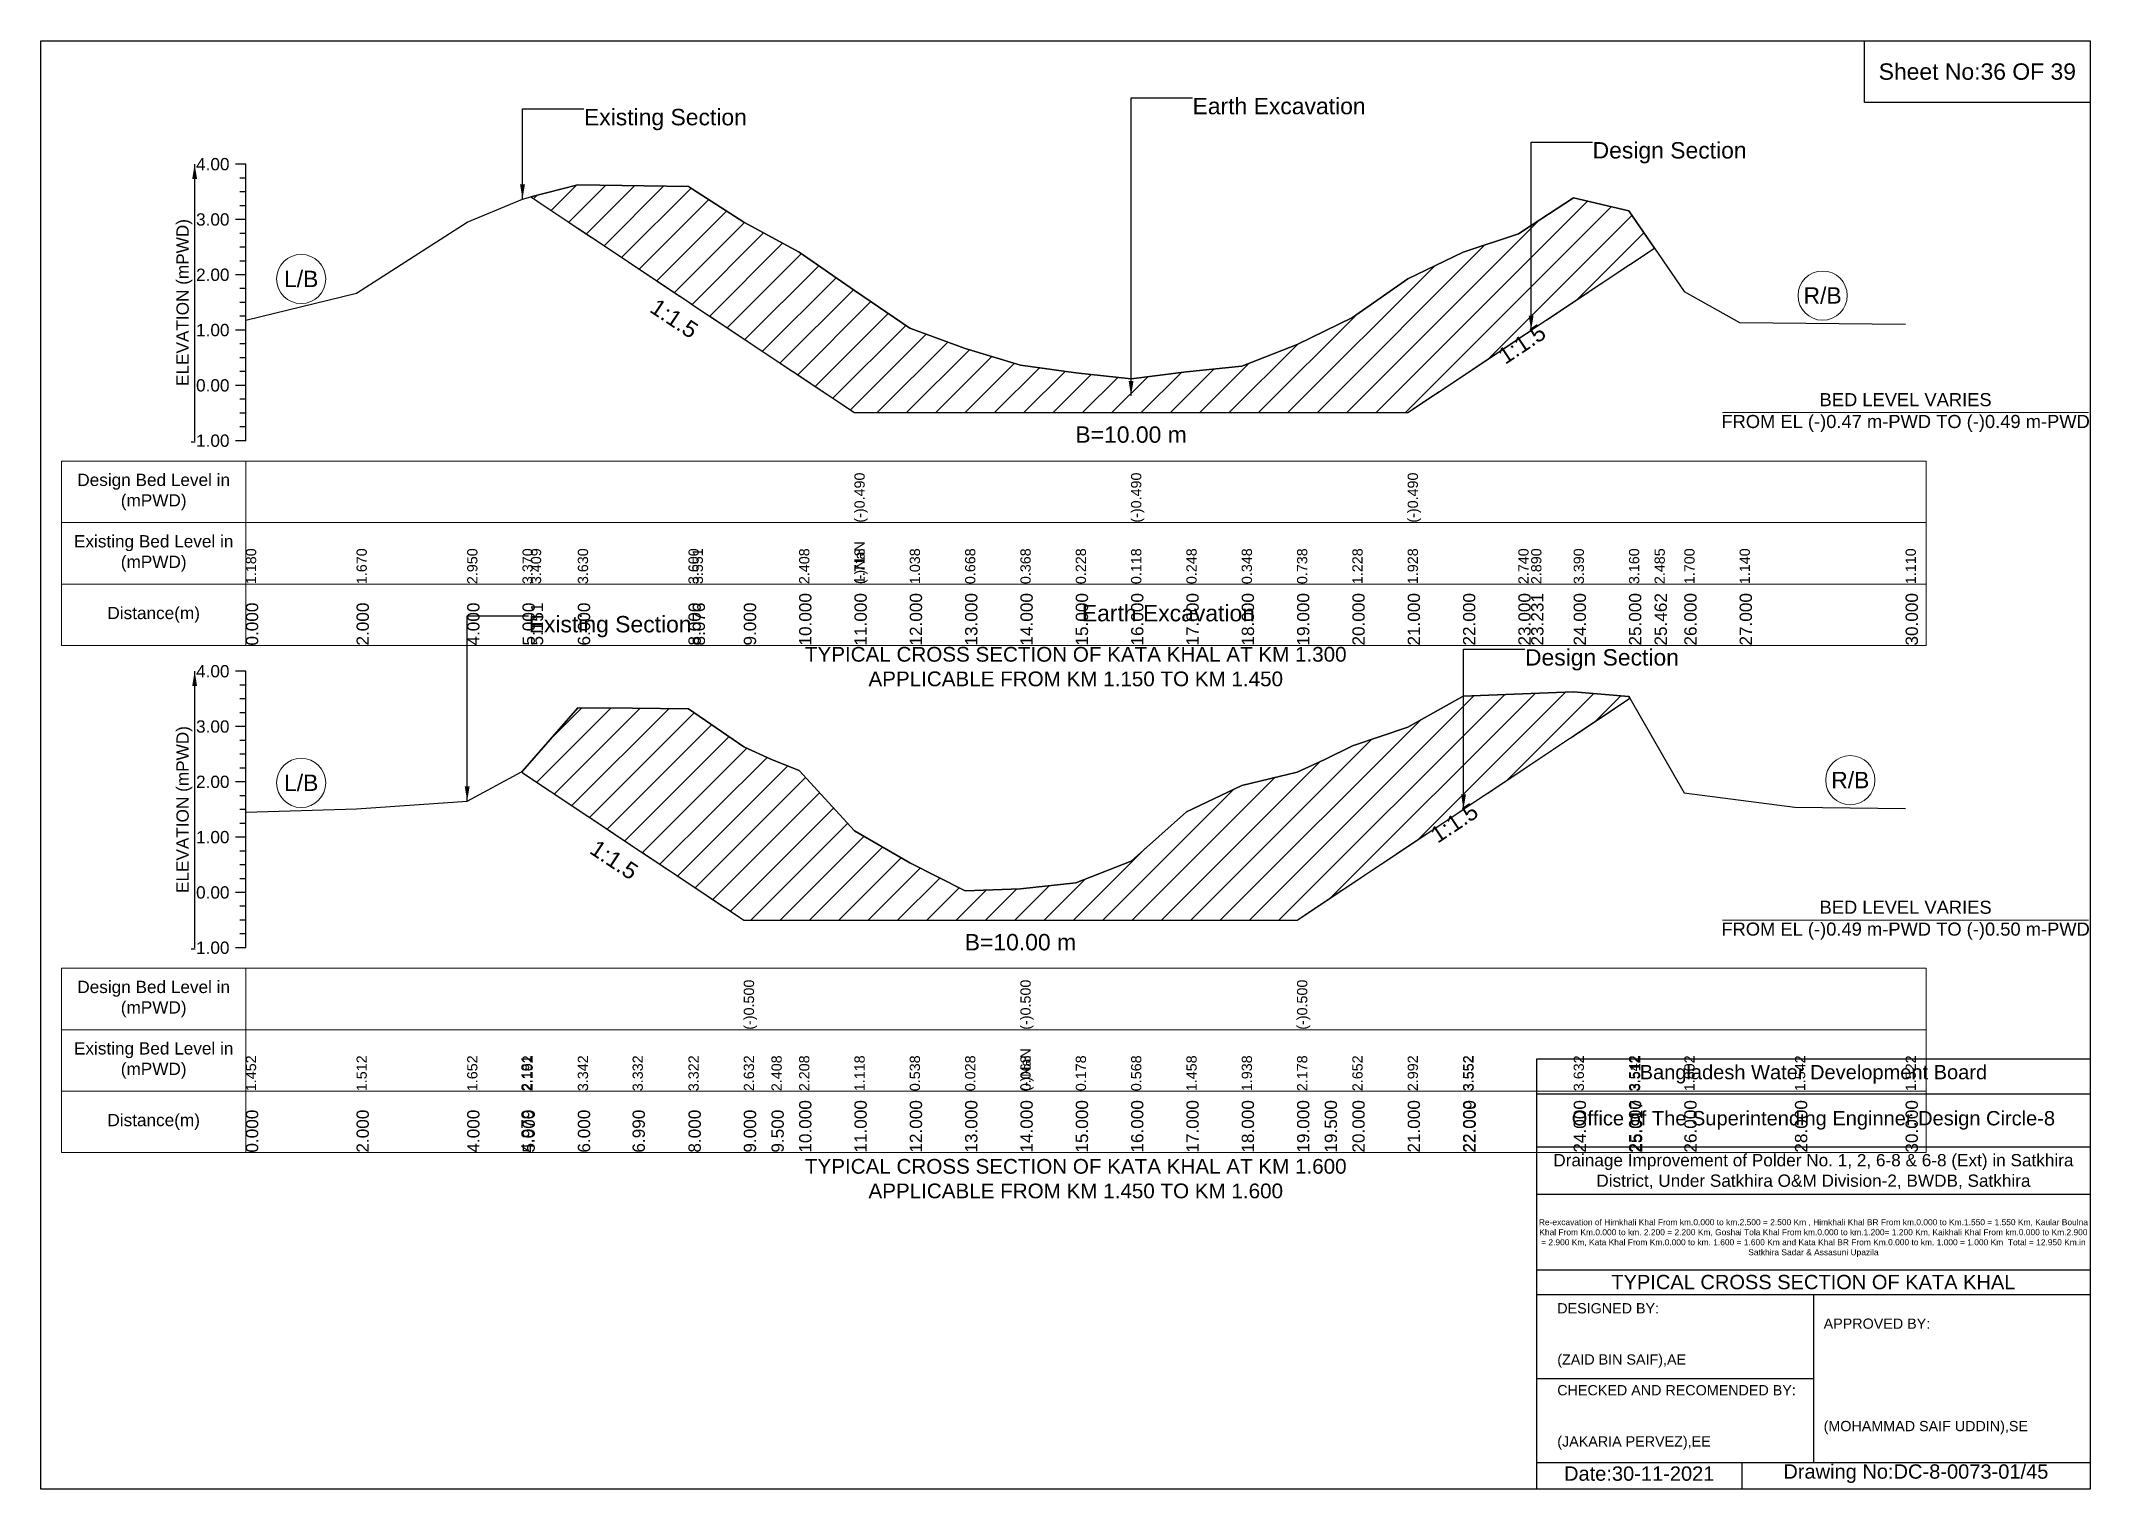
# Model space of a CAD drawing. Header units: inches. Extents: x 93000 to 486000, y -4242 to 0.
# Drawn here: x 450000 to 456000, y -4242 to 0 of the extents above; entities that cross this region are included whole.
import ezdxf

# ---------------------------------------------------------------- set-up
doc = ezdxf.new("R2010")
doc.units = ezdxf.units.IN
doc.header["$LTSCALE"] = 7
doc.header["$MEASUREMENT"] = 0
doc.linetypes.add('DASHED', pattern=[0.75, 0.5, -0.25])
for name, color, linetype, lineweight in [('Cross section Data Border', 7, 'Continuous', 9), ('Cross Section Labels', 7, 'Continuous', 9), ('Design_Bed_Level for Xsection', 7, 'DASHED', 25), ('Existing_Bed_Level for Xsection', 7, 'Continuous', 25), ('Long Section Labels', 7, 'Continuous', 9)]:
    doc.layers.add(name, color=color, linetype=linetype, lineweight=lineweight)
doc.styles.get("Standard").update_dxf_attribs({"font": 'arial.ttf'})
doc.dimstyles.get("Standard").update_dxf_attribs({"dimtxt": 0.18, "dimasz": 0.18, "dimexe": 0.18, "dimexo": 0.0625, "dimgap": 0.09, "dimtad": 0, "dimtih": 1, "dimtoh": 1, "dimdec": 4, "dimzin": 0, "dimdsep": 46, "dimtxsty": 'Standard', "dimcen": 0.09, "dimadec": 0, "dimazin": 0, "dimtfac": 1, "dimtdec": 4, "dimtofl": 0, "dimtmove": 0, "dimatfit": 3, "dimfxl": 1, "dimtolj": 1, "dimtzin": 0, "dimarcsym": 0})

msp = doc.modelspace()

# ---------------------------------------------------------------- texts
at = {"attachment_point": 5}
for s, insert, char_height in [('Sheet No:36 OF 39', (455670, -90), 48), ('Bangladesh Water Development Board', (455190, -3027), 42), ('Office of The Superintending Enginner,Design Circle-8', (455190, -3162), 42)]:
    msp.add_mtext(s, dxfattribs=dict(at, insert=insert, char_height=char_height))
for s, insert, char_height, width, attachment_point in [('Drainage Improvement of Polder No. 1, 2, 6-8 & 6-8 (Ext) in Satkhira District, Under Satkhira O&M Division-2, BWDB, Satkhira', (455190, -3312), 36, 1680, 5), ('Re-excavation of Himkhali Khal From km.0.000 to km.2.500 = 2.500 Km , Himkhali Khal BR From km.0.000 to Km.1.550 = 1.550 Km, Kaular Boulna Khal From Km.0.000 to km. 2.200 = 2.200 Km, Goshai Tola Khal From km.0.000 to km.1.200= 1.200 Km, Kaikhali Khal From km.0.000 to Km.2.900 = 2.900 Km, Kata Khal From Km.0.000 to km. 1.600 = 1.600 Km and Kata Khal BR From Km.0.000 to km. 1.000 = 1.000 Km  Total = 12.950 Km.in Satkhira Sadar & Assasuni Upazila', (455190, -3507), 17.611, 1620, 5), ('TYPICAL CROSS SECTION OF KATA KHAL', (455190, -3636), 42, 1680, 5), ('DESIGNED BY:^J^J^J(ZAID BIN SAIF),AE', (454440, -3792), 30, 840, 4), ('APPROVED BY:^J^J^J^J^J^J(MOHAMMAD SAIF UDDIN),SE', (455220, -3912), 30, 840, 4), ('CHECKED AND RECOMENDED BY:^J^J^J(JAKARIA PERVEZ),EE', (454440, -4032), 30, 840, 4), ('Date:30-11-2021', (454680, -4197), 42, 840, 5), ('Drawing No:DC-8-0073-01/45', (455490, -4197), 42, 1320, 5)]:
    msp.add_mtext(s, dxfattribs=dict(insert=insert, char_height=char_height, width=width, attachment_point=attachment_point))
at = {"layer": 'Cross section Data Border', "char_height": 36, "width": 480, "attachment_point": 5}
for s, insert in [('Design Bed Level in (mPWD)', (450330, -1321.1)), ('Existing Bed Level in (mPWD)', (450330, -1501.1)), ('Distance(m)', (450330, -1681.1)), ('Design Bed Level in (mPWD)', (450330, -2806.5)), ('Existing Bed Level in (mPWD)', (450330, -2986.5)), ('Distance(m)', (450330, -3166.5))]:
    msp.add_mtext(s, dxfattribs=dict(at, insert=insert))
at = {"layer": 'Cross Section Labels'}
for s, insert, char_height, attachment_point in [('Earth Excavation', (453372, -166.7), 48, 1), ('Existing Section', (451590, -199.1), 48, 1), ('Design Section', (454543.5, -296.3), 48, 1), ('L/B', (450762, -697.3), 48, 5), ('R/B', (455217, -745.9), 48, 5), ('BED LEVEL VARIES ^JFROM EL (-)0.47 m-PWD TO (-)0.49 m-PWD', (455460, -1088.5), 38.4, 5), ('B=10.00 m', (453192, -1129), 48, 2), ('Earth Excavation', (453048, -1652.1), 48, 1), ('Existing Section', (451428, -1684.5), 48, 1), ('TYPICAL CROSS SECTION OF KATA KHAL AT KM 1.300^JAPPLICABLE FROM KM 1.150 TO KM 1.450', (453030, -1833), 43.2, 5), ('Design Section', (454345.4, -1781.7), 48, 1), ('L/B', (450762, -2173.5), 48, 5), ('R/B', (455298, -2165.4), 48, 5), ('BED LEVEL VARIES ^JFROM EL (-)0.49 m-PWD TO (-)0.50 m-PWD', (455460, -2575.5), 38.4, 5), ('B=10.00 m', (452868, -2616), 48, 2), ('TYPICAL CROSS SECTION OF KATA KHAL AT KM 1.600^JAPPLICABLE FROM KM 1.450 TO KM 1.600', (453030, -3333), 43.2, 5)]:
    msp.add_mtext(s, dxfattribs=dict(at, insert=insert, char_height=char_height, attachment_point=attachment_point))
at = {"layer": 'Cross Section Labels', "char_height": 48, "attachment_point": 2}
for insert, rotation in [((451867.7, -792.9), 326.30993), ((454323, -867.8), 33.69007), ((454124.9, -2270.8), 33.69007), ((451691.8, -2378.7), 326.30993)]:
    msp.add_mtext('1:1.5', dxfattribs=dict(at, insert=insert, rotation=rotation))
at = {"layer": 'Existing_Bed_Level for Xsection', "char_height": 36, "attachment_point": 6}
for s, insert in [('4.00', (450552, -361.1)), ('3.00', (450552, -523.1)), ('2.00', (450552, -685.1)), ('1.00', (450552, -847.1)), ('0.00', (450552, -1009.1)), ('-1.00', (450552, -1171.1)), ('4.00', (450552, -1846.5)), ('3.00', (450552, -2008.5)), ('2.00', (450552, -2170.5)), ('1.00', (450552, -2332.5)), ('0.00', (450552, -2494.5)), ('-1.00', (450552, -2656.5))]:
    msp.add_mtext(s, dxfattribs=dict(at, insert=insert))
at = {"layer": 'Existing_Bed_Level for Xsection', "char_height": 36, "attachment_point": 5, "rotation": 90}
for insert in [(450420, -766.1), (450420, -2251.5)]:
    msp.add_mtext('ELEVATION (mPWD)', dxfattribs=dict(at, insert=insert))
at = {"layer": 'Long Section Labels', "attachment_point": 1, "rotation": 90}
for s, insert, char_height in [('(-)0.490', (452382, -1411.1), 30), ('(-)0.490', (453192, -1411.1), 30), ('(-)0.490', (454002, -1411.1), 30), ('1.180', (450600, -1591.1), 30), ('1.670', (450924, -1591.1), 30), ('2.950', (451248, -1591.1), 30), ('2.950', (451248, -1591.1), 30), ('3.370', (451410, -1591.1), 30), ('3.409', (451434.5, -1591.1), 30), ('3.630', (451572, -1591.1), 30), ('3.600', (451896, -1591.1), 30), ('3.551', (451908.2, -1591.1), 30), ('2.408', (452220, -1591.1), 30), ('2.408', (452220, -1591.1), 30), ('(-)NaN', (452382, -1591.1), 30), ('1.718', (452382, -1591.1), 30), ('1.718', (452382, -1591.1), 30), ('1.038', (452544, -1591.1), 30), ('0.668', (452706, -1591.1), 30), ('0.368', (452868, -1591.1), 30), ('0.228', (453030, -1591.1), 30), ('0.118', (453192, -1591.1), 30), ('0.118', (453192, -1591.1), 30), ('0.118', (453192, -1591.1), 30), ('0.248', (453354, -1591.1), 30), ('0.348', (453516, -1591.1), 30), ('0.738', (453678, -1591.1), 30), ('1.228', (453840, -1591.1), 30), ('1.928', (454002, -1591.1), 30), ('1.928', (454002, -1591.1), 30), ('1.928', (454002, -1591.1), 30), ('2.740', (454326, -1591.1), 30), ('2.890', (454363.5, -1591.1), 30), ('3.390', (454488, -1591.1), 30), ('3.160', (454650, -1591.1), 30), ('2.485', (454724.9, -1591.1), 30), ('1.700', (454812, -1591.1), 30), ('1.140', (454974, -1591.1), 30), ('1.110', (455460, -1591.1), 30), ('10.000', (452220, -1771.1), 36), ('11.000', (452382, -1771.1), 36), ('11.000', (452382, -1771.1), 36), ('11.000', (452382, -1771.1), 36), ('12.000', (452544, -1771.1), 36), ('13.000', (452706, -1771.1), 36), ('14.000', (452868, -1771.1), 36), ('15.000', (453030, -1771.1), 36), ('16.000', (453192, -1771.1), 36), ('16.000', (453192, -1771.1), 36), ('16.000', (453192, -1771.1), 36), ('17.000', (453354, -1771.1), 36), ('18.000', (453516, -1771.1), 36), ('19.000', (453678, -1771.1), 36), ('20.000', (453840, -1771.1), 36), ('21.000', (454002, -1771.1), 36), ('21.000', (454002, -1771.1), 36), ('21.000', (454002, -1771.1), 36), ('22.000', (454164, -1771.1), 36), ('23.000', (454326, -1771.1), 36), ('23.231', (454363.5, -1771.1), 36), ('24.000', (454488, -1771.1), 36), ('25.000', (454650, -1771.1), 36), ('25.462', (454724.9, -1771.1), 36), ('26.000', (454812, -1771.1), 36), ('27.000', (454974, -1771.1), 36), ('30.000', (455460, -1771.1), 36), ('0.000', (450600, -1771.1), 36), ('2.000', (450924, -1771.1), 36), ('4.000', (451248, -1771.1), 36), ('5.000', (451410, -1771.1), 36), ('5.151', (451434.5, -1771.1), 36), ('6.000', (451572, -1771.1), 36), ('8.000', (451896, -1771.1), 36), ('8.076', (451908.2, -1771.1), 36), ('9.000', (452058, -1771.1), 36), ('(-)0.500', (452058, -2896.5), 30), ('(-)0.500', (452868, -2896.5), 30), ('(-)0.500', (453678, -2896.5), 30), ('1.452', (450600, -3076.5), 30), ('1.512', (450924, -3076.5), 30), ('1.652', (451248, -3076.5), 30), ('2.181', (451406.6, -3076.5), 30), ('2.192', (451410, -3076.5), 30), ('3.342', (451572, -3076.5), 30), ('3.332', (451732.3, -3076.5), 30), ('3.322', (451896, -3076.5), 30), ('2.632', (452058, -3076.5), 30), ('2.632', (452058, -3076.5), 30), ('2.632', (452058, -3076.5), 30), ('2.408', (452139, -3076.5), 30), ('2.408', (452139, -3076.5), 30), ('2.208', (452220, -3076.5), 30), ('1.118', (452382, -3076.5), 30), ('0.538', (452544, -3076.5), 30), ('0.028', (452706, -3076.5), 30), ('(-)NaN', (452868, -3076.5), 30), ('0.068', (452868, -3076.5), 30), ('0.068', (452868, -3076.5), 30), ('0.178', (453030, -3076.5), 30), ('0.568', (453192, -3076.5), 30), ('1.458', (453354, -3076.5), 30), ('1.938', (453516, -3076.5), 30), ('2.178', (453678, -3076.5), 30), ('2.178', (453678, -3076.5), 30), ('2.178', (453678, -3076.5), 30), ('2.652', (453840, -3076.5), 30), ('2.992', (454002, -3076.5), 30), ('3.552', (454164, -3076.5), 30), ('3.552', (454165.4, -3076.5), 30), ('3.632', (454488, -3076.5), 30), ('3.542', (454650, -3076.5), 30), ('3.512', (454652.8, -3076.5), 30), ('1.802', (454812, -3076.5), 30), ('1.542', (455136, -3076.5), 30), ('1.522', (455460, -3076.5), 30), ('10.000', (452220, -3256.5), 36), ('11.000', (452382, -3256.5), 36), ('12.000', (452544, -3256.5), 36), ('13.000', (452706, -3256.5), 36), ('14.000', (452868, -3256.5), 36), ('14.000', (452868, -3256.5), 36), ('14.000', (452868, -3256.5), 36), ('15.000', (453030, -3256.5), 36), ('16.000', (453192, -3256.5), 36), ('17.000', (453354, -3256.5), 36), ('18.000', (453516, -3256.5), 36), ('19.000', (453678, -3256.5), 36), ('19.000', (453678, -3256.5), 36), ('19.000', (453678, -3256.5), 36), ('19.500', (453759, -3256.5), 36), ('20.000', (453840, -3256.5), 36), ('21.000', (454002, -3256.5), 36), ('22.000', (454164, -3256.5), 36), ('22.009', (454165.4, -3256.5), 36), ('24.000', (454488, -3256.5), 36), ('25.000', (454650, -3256.5), 36), ('25.017', (454652.8, -3256.5), 36), ('26.000', (454812, -3256.5), 36), ('28.000', (455136, -3256.5), 36), ('30.000', (455460, -3256.5), 36), ('0.000', (450600, -3256.5), 36), ('2.000', (450924, -3256.5), 36), ('4.000', (451248, -3256.5), 36), ('4.979', (451406.6, -3256.5), 36), ('5.000', (451410, -3256.5), 36), ('6.000', (451572, -3256.5), 36), ('6.990', (451732.3, -3256.5), 36), ('8.000', (451896, -3256.5), 36), ('9.000', (452058, -3256.5), 36), ('9.000', (452058, -3256.5), 36), ('9.000', (452058, -3256.5), 36), ('9.500', (452139, -3256.5), 36)]:
    msp.add_mtext(s, dxfattribs=dict(at, insert=insert, char_height=char_height))

# ---------------------------------------------------------------- hatches: boundary and pattern name
at = {"layer": 'Existing_Bed_Level for Xsection'}
h = msp.add_hatch(dxfattribs=at)
h.set_pattern_fill('ANSI31', color=256, scale=486, style=0)
h.paths.add_polyline_path([(451434.5, -456.8), (451572, -548.5), (451896, -764.5), (451908.2, -772.7), (452058, -872.5), (452220, -980.5), (452382, -1088.5), (452544, -1088.5), (452706, -1088.5), (452868, -1088.5), (453030, -1088.5), (453192, -1088.5), (453354, -1088.5), (453516, -1088.5), (453678, -1088.5), (453840, -1088.5), (454002, -1088.5), (454164, -980.5), (454326, -872.5), (454363.5, -847.5), (454488, -764.5), (454650, -656.5), (454724.9, -606.6), (454650, -497.2), (454488, -459.9), (454363.5, -540.9), (454326, -565.2), (454164, -619), (454002, -696.8), (453840, -810.2), (453678, -889.6), (453516, -952.7), (453354, -968.9), (453192, -990), (453030, -972.2), (452868, -949.5), (452706, -900.9), (452544, -841), (452382, -730.8), (452220, -619), (452058, -531.2), (451908.2, -433.9), (451896, -425.9), (451572, -421.1)])
h = msp.add_hatch(dxfattribs=at)
h.set_pattern_fill('ANSI31', color=256, scale=486, style=0)
h.paths.add_polyline_path([(451406.6, -2141.3), (451410, -2143.5), (451572, -2251.5), (451732.3, -2358.4), (451896, -2467.5), (452058, -2575.5), (452139, -2575.5), (452220, -2575.5), (452382, -2575.5), (452544, -2575.5), (452706, -2575.5), (452868, -2575.5), (453030, -2575.5), (453192, -2575.5), (453354, -2575.5), (453516, -2575.5), (453678, -2575.5), (453759, -2521.5), (453840, -2467.5), (454002, -2359.5), (454164, -2251.5), (454165.4, -2250.6), (454488, -2035.5), (454650, -1927.5), (454652.8, -1925.7), (454650, -1920.7), (454488, -1906.2), (454165.4, -1919.1), (454164, -1919.1), (454002, -2009.8), (453840, -2064.9), (453759, -2104.4), (453678, -2141.7), (453516, -2180.6), (453354, -2258.3), (453192, -2402.5), (453030, -2465.7), (452868, -2483.5), (452706, -2490), (452544, -2407.4), (452382, -2313.4), (452220, -2136.8), (452139, -2104.4), (452058, -2068.2), (451896, -1956.4), (451732.3, -1954.7), (451572, -1953.1), (451410, -2139.4)])

# ---------------------------------------------------------------- linework, layer by layer
for points in [[(450000, 0), (456000, 0), (456000, -4242), (450000, -4242)], [(455340, 0), (456000, 0), (456000, -180), (455340, -180)]]:
    msp.add_lwpolyline(points, close=True)
for points in [[(454380, -4242), (454380, -2982), (456000, -2982)], [(454380, -3084), (456000, -3084)], [(454380, -3240), (456000, -3240)], [(454380, -3378), (456000, -3378)], [(454380, -3600), (456000, -3600)], [(454380, -3672), (456000, -3672)], [(455190, -3672), (455190, -4164)], [(454380, -3918), (455190, -3918)], [(454380, -4164), (456000, -4164)], [(454980, -4164), (454980, -4242)]]:
    msp.add_lwpolyline(points)
at = {"layer": 'Cross section Data Border'}
for points in [[(450060, -1231.1), (455520, -1231.1), (455520, -1771.1), (450060, -1771.1)], [(450060, -2716.5), (455520, -2716.5), (455520, -3256.5), (450060, -3256.5)]]:
    msp.add_lwpolyline(points, close=True, dxfattribs=at)
for points in [[(450600, -1231.1), (450600, -1771.1)], [(450060, -1411.1), (455520, -1411.1)], [(450060, -1591.1), (455520, -1591.1)], [(450600, -2716.5), (450600, -3256.5)], [(450060, -2896.5), (455520, -2896.5)], [(450060, -3076.5), (455520, -3076.5)]]:
    msp.add_lwpolyline(points, dxfattribs=at)
at = {"layer": 'Cross Section Labels'}
for points in [[(454924.2, -1088.5), (455995.8, -1088.5)], [(454924.2, -2575.5), (455995.8, -2575.5)]]:
    msp.add_lwpolyline(points, dxfattribs=at)
for centre in [(450762, -697.3), (455217, -745.9), (455298, -2165.4), (450762, -2173.5)]:
    msp.add_circle(centre, 72, dxfattribs=at)
at = {"layer": 'Design_Bed_Level for Xsection'}
for points in [[(451434.5, -456.8), (451908.2, -772.7), (452382, -1088.5), (453192, -1088.5), (454002, -1088.5), (454363.5, -847.5), (454724.9, -606.6)], [(451406.6, -2141.3), (451732.3, -2358.4), (452058, -2575.5), (452868, -2575.5), (453678, -2575.5), (454165.4, -2250.6), (454652.8, -1925.7)]]:
    msp.add_lwpolyline(points, dxfattribs=at)
at = {"layer": 'Existing_Bed_Level for Xsection'}
for points in [[(450600, -361.1), (450570, -361.1)], [(450600, -401.6), (450582, -401.6)], [(450600, -1171.1), (450600, -1009.1), (450600, -847.1), (450600, -685.1), (450600, -523.1), (450600, -361.1)], [(450600, -442.1), (450582, -442.1)], [(450600, -818), (450924, -738.6), (451248, -531.2), (451410, -463.2), (451434.5, -456.8), (451572, -421.1), (451896, -425.9), (451908.2, -433.9), (452058, -531.2), (452220, -619), (452382, -730.8), (452382, -730.8), (452544, -841), (452706, -900.9), (452868, -949.5), (453030, -972.2), (453192, -990), (453192, -990), (453354, -968.9), (453516, -952.7), (453678, -889.6), (453840, -810.2), (454002, -696.8), (454002, -696.8), (454164, -619), (454326, -565.2), (454363.5, -540.9), (454488, -459.9), (454650, -497.2), (454724.9, -606.6), (454812, -733.7), (454974, -824.4), (455460, -829.3)], [(450600, -523.1), (450570, -523.1)], [(450600, -482.6), (450582, -482.6)], [(450600, -563.6), (450582, -563.6)], [(450600, -604.1), (450582, -604.1)], [(450600, -644.6), (450582, -644.6)], [(450600, -685.1), (450570, -685.1)], [(450600, -725.6), (450582, -725.6)], [(450600, -766.1), (450582, -766.1)], [(450600, -806.6), (450582, -806.6)], [(450600, -847.1), (450570, -847.1)], [(450600, -887.6), (450582, -887.6)], [(450600, -928.1), (450582, -928.1)], [(450600, -1009.1), (450570, -1009.1)], [(450600, -968.6), (450582, -968.6)], [(450600, -1049.6), (450582, -1049.6)], [(450600, -1090.1), (450582, -1090.1)], [(450600, -1130.6), (450582, -1130.6)], [(450600, -1171.1), (450570, -1171.1)], [(450600, -1846.5), (450570, -1846.5)], [(450600, -2656.5), (450600, -2494.5), (450600, -2332.5), (450600, -2170.5), (450600, -2008.5), (450600, -1846.5)], [(450600, -1887), (450582, -1887)], [(450600, -2259.3), (450924, -2249.6), (451248, -2226.9), (451406.6, -2141.3), (451410, -2139.4), (451572, -1953.1), (451732.3, -1954.7), (451896, -1956.4), (452058, -2068.2), (452058, -2068.2), (452139, -2104.4), (452220, -2136.8), (452382, -2313.4), (452544, -2407.4), (452706, -2490), (452868, -2483.5), (452868, -2483.5), (453030, -2465.7), (453192, -2402.5), (453354, -2258.3), (453516, -2180.6), (453678, -2141.7), (453678, -2141.7), (453759, -2104.4), (453840, -2064.9), (454002, -2009.8), (454164, -1919.1), (454165.4, -1919.1), (454488, -1906.2), (454650, -1920.7), (454652.8, -1925.7), (454812, -2202.6), (455136, -2244.7), (455460, -2248)], [(450600, -1927.5), (450582, -1927.5)], [(450600, -1968), (450582, -1968)], [(450600, -2008.5), (450570, -2008.5)], [(450600, -2049), (450582, -2049)], [(450600, -2089.5), (450582, -2089.5)], [(450600, -2130), (450582, -2130)], [(450600, -2170.5), (450570, -2170.5)], [(450600, -2211), (450582, -2211)], [(450600, -2251.5), (450582, -2251.5)], [(450600, -2332.5), (450570, -2332.5)], [(450600, -2292), (450582, -2292)], [(450600, -2373), (450582, -2373)], [(450600, -2413.5), (450582, -2413.5)], [(450600, -2454), (450582, -2454)], [(450600, -2494.5), (450570, -2494.5)], [(450600, -2535), (450582, -2535)], [(450600, -2575.5), (450582, -2575.5)], [(450600, -2616), (450582, -2616)], [(450600, -2656.5), (450570, -2656.5)]]:
    msp.add_lwpolyline(points, dxfattribs=at)
for points in [[(451434.5, -456.8), (451434.5, -456.8), (451572, -548.5), (451896, -764.5), (451908.2, -772.7), (452058, -872.5), (452220, -980.5), (452382, -1088.5), (452382, -1088.5), (452544, -1088.5), (452706, -1088.5), (452868, -1088.5), (453030, -1088.5), (453192, -1088.5), (453192, -1088.5), (453354, -1088.5), (453516, -1088.5), (453678, -1088.5), (453840, -1088.5), (454002, -1088.5), (454002, -1088.5), (454164, -980.5), (454326, -872.5), (454363.5, -847.5), (454488, -764.5), (454650, -656.5), (454724.9, -606.6), (454650, -497.2), (454488, -459.9), (454363.5, -540.9), (454326, -565.2), (454164, -619), (454002, -696.8), (454002, -696.8), (453840, -810.2), (453678, -889.6), (453516, -952.7), (453354, -968.9), (453192, -990), (453192, -990), (453030, -972.2), (452868, -949.5), (452706, -900.9), (452544, -841), (452382, -730.8), (452382, -730.8), (452220, -619), (452058, -531.2), (451908.2, -433.9), (451896, -425.9), (451572, -421.1), (451434.5, -456.8)], [(451406.6, -2141.3), (451406.6, -2141.3), (451410, -2143.5), (451572, -2251.5), (451732.3, -2358.4), (451896, -2467.5), (452058, -2575.5), (452058, -2575.5), (452139, -2575.5), (452220, -2575.5), (452382, -2575.5), (452544, -2575.5), (452706, -2575.5), (452868, -2575.5), (452868, -2575.5), (453030, -2575.5), (453192, -2575.5), (453354, -2575.5), (453516, -2575.5), (453678, -2575.5), (453678, -2575.5), (453759, -2521.5), (453840, -2467.5), (454002, -2359.5), (454164, -2251.5), (454165.4, -2250.6), (454488, -2035.5), (454650, -1927.5), (454652.8, -1925.7), (454652.8, -1925.7), (454652.8, -1925.7), (454650, -1920.7), (454488, -1906.2), (454165.4, -1919.1), (454164, -1919.1), (454002, -2009.8), (453840, -2064.9), (453759, -2104.4), (453678, -2141.7), (453678, -2141.7), (453516, -2180.6), (453354, -2258.3), (453192, -2402.5), (453030, -2465.7), (452868, -2483.5), (452868, -2483.5), (452706, -2490), (452544, -2407.4), (452382, -2313.4), (452220, -2136.8), (452139, -2104.4), (452058, -2068.2), (452058, -2068.2), (451896, -1956.4), (451732.3, -1954.7), (451572, -1953.1), (451410, -2139.4), (451406.6, -2141.3)]]:
    msp.add_lwpolyline(points, close=True, dxfattribs=at)

msp.set_redraw_order([(e.dxf.handle, doc.entitydb.next_handle()) for e in msp.query("TEXT MTEXT ATTDEF DIMENSION ARC_DIMENSION")])  # texts and dimensions are drawn at this point

# ---------------------------------------------------------------- leaders
at = {"layer": 'Cross Section Labels', "annotation_type": 0, "has_hookline": 1, "hookline_direction": 0}
for points, text_width in [([(453192, -1039.2), (453192, -166.7), (453371.9, -166.7)], 497), ([(451410, -463.2), (451410, -199.1), (451589.9, -199.1)], 467.2), ([(454363.5, -847.5), (454363.5, -296.3), (454543.4, -296.3)], 441.2), ([(451248, -2226.9), (451248, -1684.5), (451427.9, -1684.5)], 467.2), ([(454165.4, -2250.6), (454165.4, -1781.7), (454345.3, -1781.7)], 441.2)]:
    msp.add_leader(points, dimstyle='Standard', override={"dimasz": 43.2}, dxfattribs=dict(at, text_width=text_width))
at = {"layer": 'Existing_Bed_Level for Xsection'}
for points in [[(450450, -361.1), (450450, -1171.1)], [(450450, -1846.5), (450450, -2656.5)]]:
    msp.add_leader(points, dimstyle='Standard', override={"dimasz": 43.2}, dxfattribs=at)

doc.saveas('drawing.dxf')
